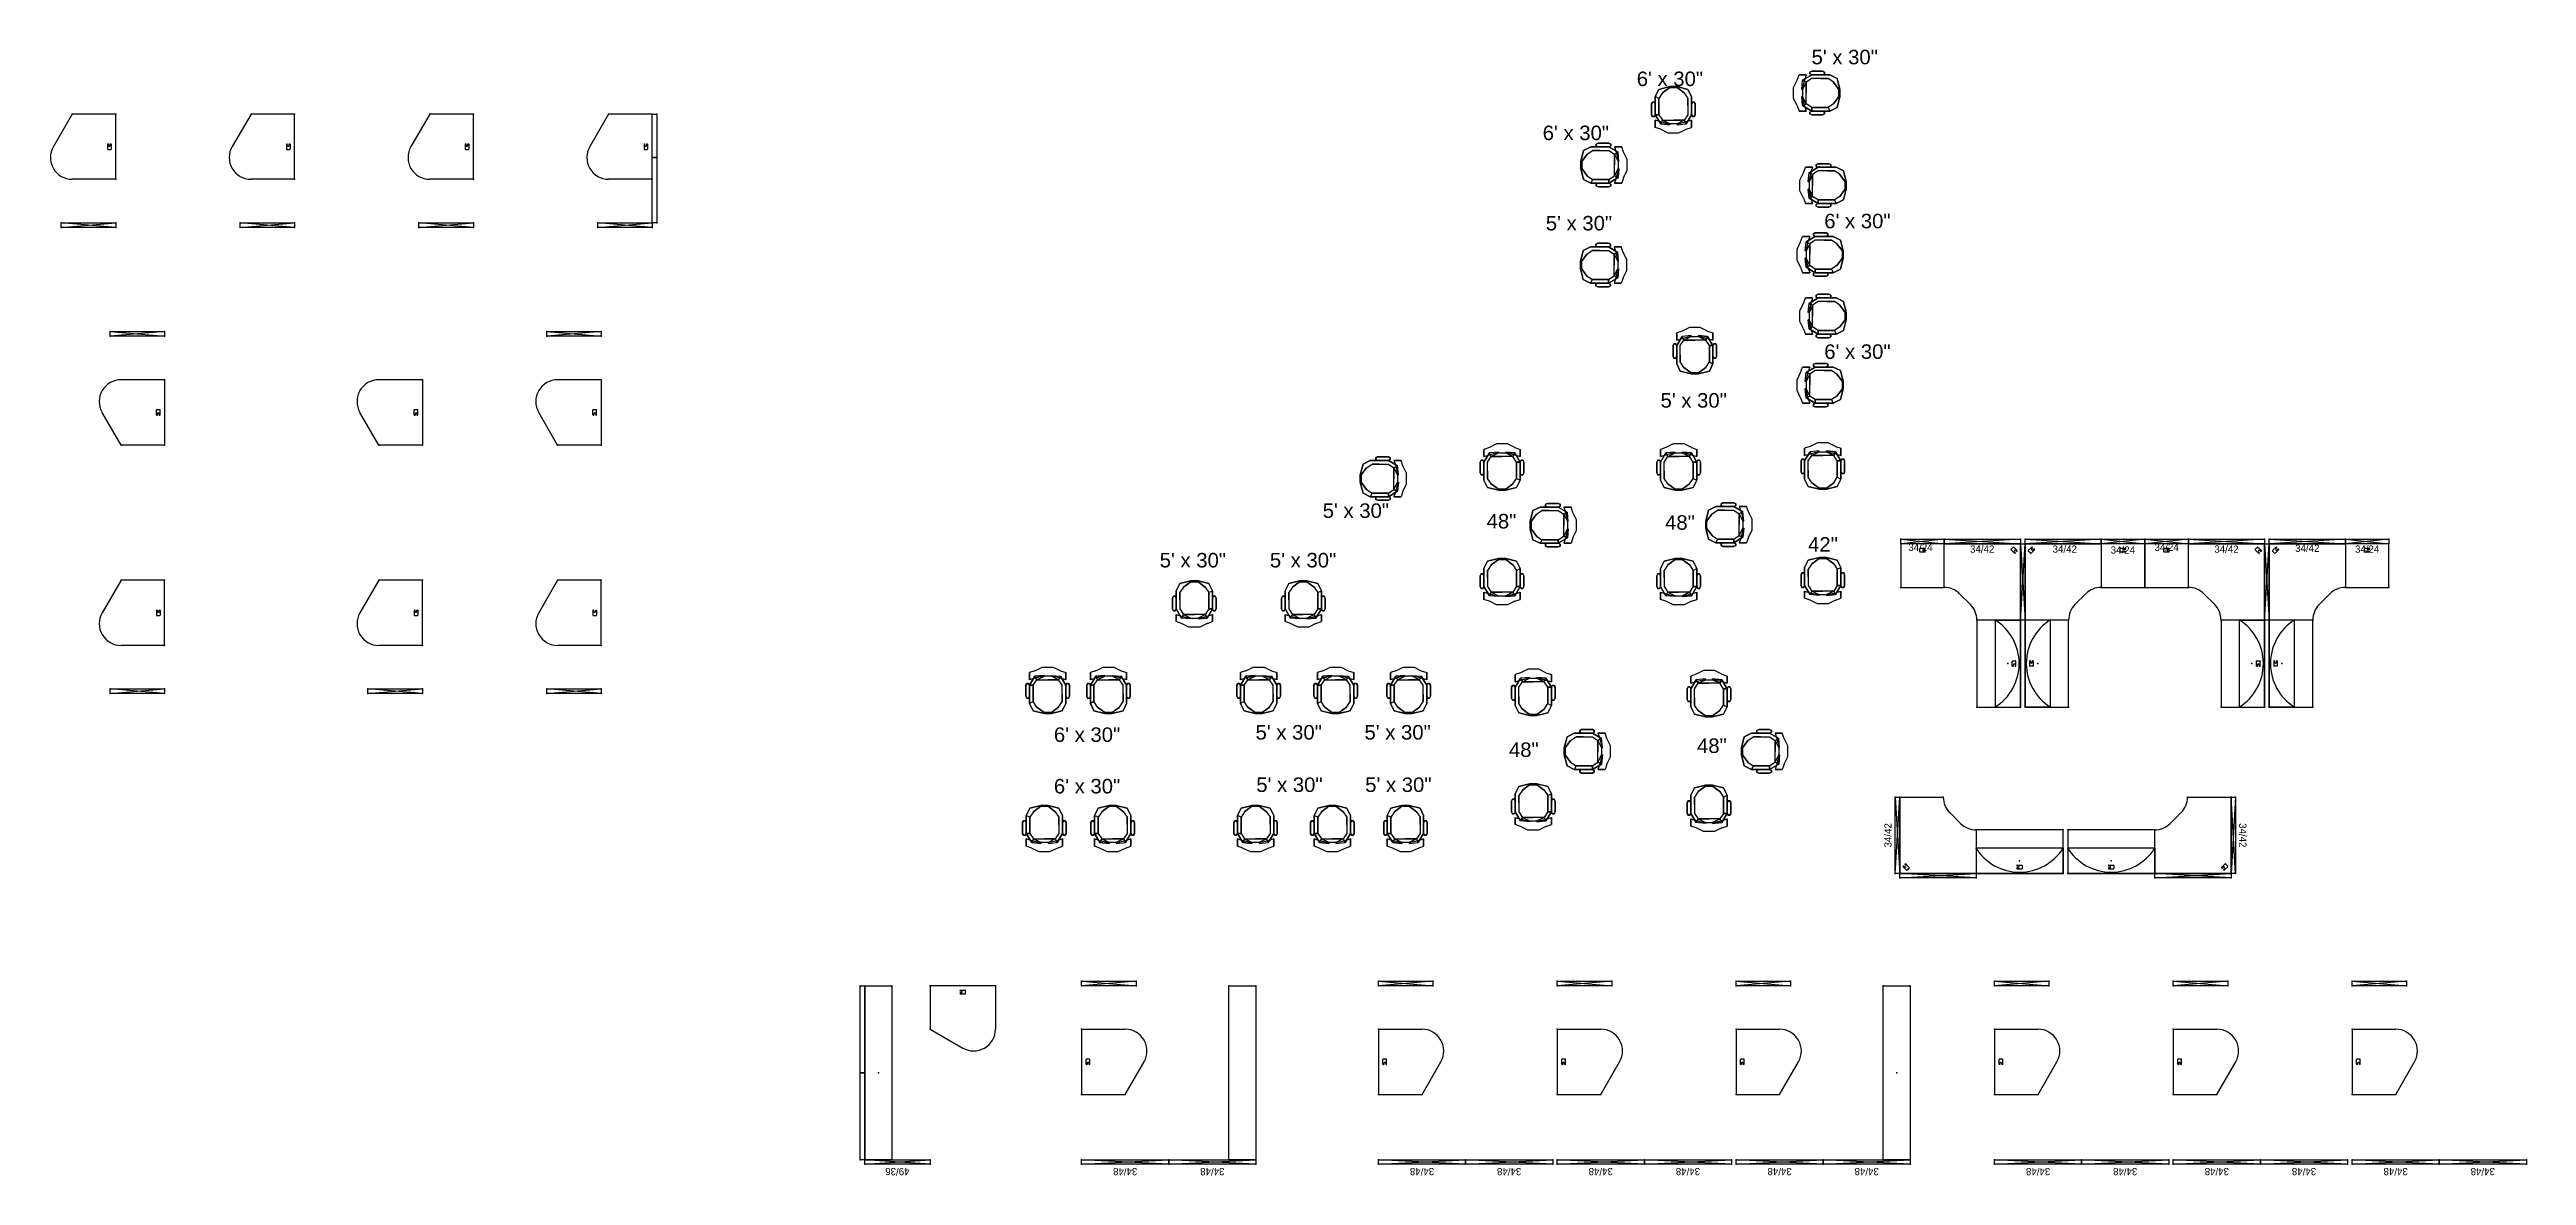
# Model space of a CAD drawing. Header units: inches. Extents: x -134 to 2876, y -310 to 946.
# Drawn here: x 98 to 1462, y 2 to 623 of the extents above; entities that cross this region are included whole.
import ezdxf
from ezdxf.enums import TextEntityAlignment as Align

# ---------------------------------------------------------------- set-up
doc = ezdxf.new("R2010")
doc.units = ezdxf.units.IN
doc.header["$LTSCALE"] = 96
doc.header["$MEASUREMENT"] = 0
for name, color, linetype in [('A-Furn', 43, 'Continuous'), ('A-FURN-3-UPH', 6, 'Continuous'), ('AFUFU-2D-SV', 6, 'Continuous'), ('AFUFU-2D-WS', 1, 'Continuous'), ('AFUPA-2D-34', 3, 'Continuous'), ('AFUPA-2D-34-TX', 3, 'Continuous'), ('AFUPA-2D-49', 3, 'Continuous'), ('AFUPA-2D-49-TX', 3, 'Continuous'), ('AFUPA-2D-64', 3, 'Continuous')]:
    doc.layers.add(name, color=color, linetype=linetype)
doc.styles.add('OTJ_Title1', font='arialbd.ttf')

msp = doc.modelspace()

# ---------------------------------------------------------------- texts
at = {"layer": 'DefPoints', "char_height": 8, "attachment_point": 1, "style": 'OTJ_Title1'}
for s, insert in [('{\\fArial|b0|i0|c0|p34;5\' x 30"}', (1068.3, 622.8)), ('{\\fArial|b0|i0|c0|p34;6\' x 30"}', (972, 610.8)), ('{\\fArial|b0|i0|c0|p34;6\' x 30"}', (920.2, 581)), ('{\\fArial|b0|i0|c0|p34;6\' x 30"}', (1075.3, 532.4)), ('{\\fArial|b0|i0|c0|p34;5\' x 30"}', (921.9, 531.2, 4.1)), ('{\\fArial|b0|i0|c0|p34;6\' x 30"}', (1075.3, 460.4)), ('{\\fArial|b0|i0|c0|p34;5\' x 30"}', (985.1, 433.5)), ('{\\fArial|b0|i0|c0|p34;5\' x 30"}', (799, 372.7)), ('{\\fArial|b0|i0|c0|p34;48"}', (889.3, 366.9)), ('{\\fArial|b0|i0|c0|p34;48"}', (987.6, 366.2)), ('{\\fArial|b0|i0|c0|p34;5\' x 30"}', (709.2, 345.4)), ('{\\fArial|b0|i0|c0|p34;5\' x 30"}', (769.9, 345.4)), ('{\\fArial|b0|i0|c0|p34;42"}', (1066.4, 354.1, -0.6)), ('{\\fArial|b0|i0|c0|p34;6\' x 30"}', (650.9, 249.2)), ('{\\fArial|b0|i0|c0|p34;5\' x 30"}', (762, 250.5)), ('{\\fArial|b0|i0|c0|p34;5\' x 30"}', (822, 250.5)), ('{\\fArial|b0|i0|c0|p34;48"}', (901.6, 240.9)), ('{\\fArial|b0|i0|c0|p34;48"}', (1005.2, 243.1)), ('{\\fArial|b0|i0|c0|p34;6\' x 30"}', (650.9, 220.8)), ('{\\fArial|b0|i0|c0|p34;5\' x 30"}', (762.4, 221.6)), ('{\\fArial|b0|i0|c0|p34;5\' x 30"}', (822.4, 221.6))]:
    msp.add_mtext_dynamic_manual_height_columns(s, width=59.929, gutter_width=1.88, heights=[0], dxfattribs=dict(at, insert=insert))

# ---------------------------------------------------------------- blocks, each defined once
blk = doc.blocks.new('P_R3B0TFF3448')
at = {"layer": 'AFUPA-2D-34'}
for p, q in [((48, 2.5), (0, 0)), ((0, 2.5), (48, 0)), ((0, 2.5), (48, 2.5)), ((0, 0), (0, 2.5)), ((48, 2.5), (48, 0)), ((48, 0), (0, 0))]:
    blk.add_line(p, q, dxfattribs=at)
for p in [(0, 2.5), (48, 2.5), (0, 0), (48, 0)]:
    blk.add_point(p, dxfattribs=at)
at = {"layer": 'AFUPA-2D-34-TX', "flags": 1}
for tag in ['CAPPN', 'CAPMG', 'CAPMC', 'CAPQT', 'CAPDH', 'CAPGC']:
    blk.add_attdef(tag, (0, 0), '', height=0.001, dxfattribs=at)
at = {"layer": 'AFUPA-2D-34-TX'}
blk.add_attdef('CAPTG', text='', height=4, dxfattribs=at).set_placement((24, 4.5), align=Align.CENTER)
blk = doc.blocks.new('P_R3B0TFF6430')
at = {"layer": 'AFUPA-2D-64'}
for p, q in [((0, 2.5), (30, 2.5)), ((0, 2.5), (30, 0)), ((30, 2.5), (0, 0)), ((0, 0), (0, 2.5)), ((30, 2.5), (30, 0)), ((30, 0), (0, 0))]:
    blk.add_line(p, q, dxfattribs=at)
for p in [(0, 2.5), (30, 2.5), (0, 0), (30, 0)]:
    blk.add_point(p, dxfattribs=at)
blk = doc.blocks.new('P_RWEA3626F')
at = {"layer": 'AFUFU-2D-WS'}
for p, q in [((36, 0), (0, 0)), ((0, 0), (0, -24)), ((36, 0), (36, -24)), ((16.5, -3), (16.5, -2.65)), ((17.25, -3), (16.5, -3)), ((17.25, -4), (16.5, -4)), ((16.5, -4.35), (16.5, -4)), ((16.65, -2.5), (19.35, -2.5)), ((16.65, -4.5), (19.35, -4.5)), ((19.5, -4.35), (19.5, -2.65)), ((0, -24), (18, -34.39))]:
    blk.add_line(p, q, dxfattribs=at)
for centre, radius, start, end in [((16.65, -2.65), 0.15, 90, 180), ((16.65, -4.35), 0.15, 180, 270), ((17.25, -3.5), 0.5, 270, 90), ((19.35, -2.65), 0.15, 0, 90), ((19.35, -4.35), 0.15, 270, 0), ((24, -24), 12, 240, 0)]:
    blk.add_arc(centre, radius, start, end, dxfattribs=at)
for p in [(0, 0), (36, 0), (0, -24)]:
    blk.add_point(p, dxfattribs=at)
blk = doc.blocks.new('P_R3B0TFF4936')
at = {"layer": 'AFUPA-2D-49'}
for p, q in [((0, 2.5), (36, 2.5)), ((0, 2.5), (36, 0)), ((36, 2.5), (0, 0)), ((0, 0), (0, 2.5)), ((36, 0), (0, 0)), ((36, 2.5), (36, 0))]:
    blk.add_line(p, q, dxfattribs=at)
for p in [(0, 2.5), (0, 0), (36, 2.5), (36, 0)]:
    blk.add_point(p, dxfattribs=at)
at = {"layer": 'AFUPA-2D-49-TX', "flags": 1}
for tag in ['CAPPN', 'CAPMG', 'CAPMC', 'CAPQT', 'CAPDH', 'CAPGC']:
    blk.add_attdef(tag, (0, 0), '', height=0.001, dxfattribs=at)
at = {"layer": 'AFUPA-2D-49-TX'}
blk.add_attdef('CAPTG', text='', height=4, dxfattribs=at).set_placement((18, 4.5), align=Align.CENTER)
blk = doc.blocks.new('P_RWEA3662F')
at = {"layer": 'AFUFU-2D-WS'}
for p, q in [((-36, 0), (0, 0)), ((-36, 0), (-36, -24)), ((0, 0), (0, -24)), ((-19.5, -4.35), (-19.5, -2.65)), ((-16.65, -2.5), (-19.35, -2.5)), ((-16.65, -4.5), (-19.35, -4.5)), ((-17.25, -3), (-16.5, -3)), ((-17.25, -4), (-16.5, -4)), ((-16.5, -3), (-16.5, -2.65)), ((-16.5, -4.35), (-16.5, -4)), ((0, -24), (-18, -34.39))]:
    blk.add_line(p, q, dxfattribs=at)
for centre, radius, start, end in [((-19.35, -2.65), 0.15, 90, 180), ((-19.35, -4.35), 0.15, 180, 270), ((-17.25, -3.5), 0.5, 90, 270), ((-16.65, -2.65), 0.15, 0, 90), ((-16.65, -4.35), 0.15, 270, 0), ((-24, -24), 12, 180, 300)]:
    blk.add_arc(centre, radius, start, end, dxfattribs=at)
for p in [(-36, 0), (0, 0), (0, -24)]:
    blk.add_point(p, dxfattribs=at)
blk = doc.blocks.new('P_R3B0TFF6442')
at = {"layer": 'AFUPA-2D-64'}
for p, q in [((42, 2.5), (0, 0)), ((0, 2.5), (42, 0)), ((0, 2.5), (42, 2.5)), ((0, 0), (0, 2.5)), ((42, 2.5), (42, 0)), ((42, 0), (0, 0))]:
    blk.add_line(p, q, dxfattribs=at)
for p in [(0, 2.5), (42, 2.5), (0, 0), (42, 0)]:
    blk.add_point(p, dxfattribs=at)
blk = doc.blocks.new('P_R3B0TFF3442')
at = {"layer": 'AFUPA-2D-34'}
for p, q in [((42, 2.5), (0, 0)), ((0, 2.5), (42, 0)), ((0, 2.5), (42, 2.5)), ((0, 0), (0, 2.5)), ((42, 2.5), (42, 0)), ((42, 0), (0, 0))]:
    blk.add_line(p, q, dxfattribs=at)
for p in [(0, 2.5), (42, 2.5), (0, 0), (42, 0)]:
    blk.add_point(p, dxfattribs=at)
at = {"layer": 'AFUPA-2D-34-TX', "flags": 1}
for tag in ['CAPPN', 'CAPMG', 'CAPMC', 'CAPQT', 'CAPDH', 'CAPGC']:
    blk.add_attdef(tag, (0, 0), '', height=0.001, dxfattribs=at)
at = {"layer": 'AFUPA-2D-34-TX'}
blk.add_attdef('CAPTG', text='', height=4, dxfattribs=at).set_placement((21, 4.5), align=Align.CENTER)
blk = doc.blocks.new('P_R3B0TFF3424')
at = {"layer": 'AFUPA-2D-34'}
for p, q in [((0, 2.5), (24, 2.5)), ((0, 2.5), (24, 0)), ((24, 2.5), (0, 0)), ((0, 0), (0, 2.5)), ((24, 2.5), (24, 0)), ((24, 0), (0, 0))]:
    blk.add_line(p, q, dxfattribs=at)
for p in [(0, 2.5), (24, 2.5), (0, 0), (24, 0)]:
    blk.add_point(p, dxfattribs=at)
at = {"layer": 'AFUPA-2D-34-TX', "flags": 1}
for tag in ['CAPPN', 'CAPMG', 'CAPMC', 'CAPQT', 'CAPDH', 'CAPGC']:
    blk.add_attdef(tag, (0, 0), '', height=0.001, dxfattribs=at)
at = {"layer": 'AFUPA-2D-34-TX'}
blk.add_attdef('CAPTG', text='', height=4, dxfattribs=at).set_placement((12, 4.5), align=Align.CENTER)
blk = doc.blocks.new('P_RCA424222F')
at = {"layer": 'AFUFU-2D-WS'}
for p, q in [((0, 0), (42, 0)), ((0, -42), (0, 0)), ((42, 0), (42, -24)), ((3.7, -1.8), (1.8, -3.7)), ((3, -5.2), (1.8, -4)), ((5.2, -3.3), (3.3, -5.2)), ((3.7, -2.6), (4.2, -2.1)), ((4.2, -2.1), (4, -1.8)), ((4.4, -3.3), (4.9, -2.8)), ((5.2, -3), (4.9, -2.8)), ((33.5, -27.5), (27.5, -33.5)), ((24, -42), (0, -42))]:
    blk.add_line(p, q, dxfattribs=at)
for centre, radius, start, end in [((1.9, -3.9), 0.15, 135, 225), ((3.1, -5.1), 0.15, 225, 315), ((4, -3), 0.5, 135, 315), ((3.9, -1.9), 0.15, 45, 135), ((5.1, -3.1), 0.15, 315, 45), ((42, -36), 12, 90, 135), ((36, -42), 12, 135, 180)]:
    blk.add_arc(centre, radius, start, end, dxfattribs=at)
for p in [(0, 0), (42, 0), (42, -24), (0, -42), (24, -42)]:
    blk.add_point(p, dxfattribs=at)
blk = doc.blocks.new('P_RSA482F')
at = {"layer": 'AFUFU-2D-WS'}
for p, q in [((48, 0), (0, 0)), ((0, 0), (0, -24)), ((48, -24), (48, 0)), ((22.5, -4.35), (22.5, -2.65)), ((25.35, -2.5), (22.65, -2.5)), ((25.35, -4.5), (22.65, -4.5)), ((24.75, -3), (25.5, -3)), ((24.75, -4), (25.5, -4)), ((25.5, -3), (25.5, -2.65)), ((25.5, -4.35), (25.5, -4)), ((0, -24), (48, -24))]:
    blk.add_line(p, q, dxfattribs=at)
for centre, radius, start, end in [((22.65, -2.65), 0.15, 90, 180), ((22.65, -4.35), 0.15, 180, 270), ((24.75, -3.5), 0.5, 90, 270), ((25.35, -2.65), 0.15, 0, 90), ((25.35, -4.35), 0.15, 270, 0)]:
    blk.add_arc(centre, radius, start, end, dxfattribs=at)
for p in [(0, 0), (48, 0), (0, -24), (48, -24)]:
    blk.add_point(p, dxfattribs=at)
blk = doc.blocks.new('P_RSA242F')
at = {"layer": 'AFUFU-2D-WS'}
for p, q in [((24, 0), (0, 0)), ((0, 0), (0, -24)), ((24, -24), (24, 0)), ((10.5, -4.35), (10.5, -2.65)), ((13.35, -2.5), (10.65, -2.5)), ((13.35, -4.5), (10.65, -4.5)), ((12.75, -3), (13.5, -3)), ((12.75, -4), (13.5, -4)), ((13.5, -3), (13.5, -2.65)), ((13.5, -4.35), (13.5, -4)), ((0, -24), (24, -24))]:
    blk.add_line(p, q, dxfattribs=at)
for centre, radius, start, end in [((10.65, -2.65), 0.15, 90, 180), ((10.65, -4.35), 0.15, 180, 270), ((12.75, -3.5), 0.5, 90, 270), ((13.35, -2.65), 0.15, 0, 90), ((13.35, -4.35), 0.15, 270, 0)]:
    blk.add_arc(centre, radius, start, end, dxfattribs=at)
for p in [(0, 0), (24, 0), (0, -24), (24, -24)]:
    blk.add_point(p, dxfattribs=at)
blk = doc.blocks.new('P_RO3-N48')
at = {"layer": 'AFUFU-2D-SV'}
for p, q in [((0, 0), (48, 0)), ((0, -14), (0, 0)), ((48, -14), (48, 0)), ((0, -14), (48, -14))]:
    blk.add_line(p, q, dxfattribs=at)
blk.add_arc((24, -29.1), 28.4, 32.1953, 147.8047, dxfattribs=at)
for p in [(0, 0), (48, 0), (24, -7), (0, -14), (48, -14)]:
    blk.add_point(p, dxfattribs=at)
blk = doc.blocks.new('dwtwy')
at = {"layer": 'A-FURN-3-UPH', "linetype": 'Continuous'}
for points, invisible_edges in [([(759.3, 245.1, 7), (761.3, 249.1, 6.8), (763.3, 247.1, 5.8), (761.3, 244.1, 5.5)], 14), ([(763.3, 247.1, 8.5), (761.3, 244.1, 9.2), (759.3, 245.1, 7.8), (761.3, 249.1, 7.5)], 10), ([(767.3, 250.6, 7), (761.3, 249.1, 6.8), (763.3, 247.1, 5.8), (767.3, 250.1, 6)], 6), ([(767.3, 250.6, 7), (767.3, 250.6, 7.8), (761.3, 249.1, 7.5), (761.3, 249.1, 6.8)], 1), ([(767.3, 250.1, 8.8), (763.3, 247.1, 8.5), (761.3, 249.1, 7.5), (767.3, 250.6, 7.8)], 10), ([(769.3, 244.1, 8.2), (769.3, 247.1, 8.5), (763.3, 247.1, 8.5), (761.3, 244.1, 9.2)], 11), ([(763.3, 247.1, 8.5), (767.3, 250.1, 8.8), (771.3, 250.1, 8.8), (775.3, 247.1, 8.5)], 8), ([(763.3, 247.1, 5.8), (767.3, 250.1, 6), (767.3, 248.1, 6), (763.3, 247.1, 5.8)], 7), ([(771.3, 250.6, 7), (771.3, 250.6, 7.8), (767.3, 250.6, 7.8), (767.3, 250.6, 7)], 5), ([(771.3, 250.6, 7.8), (767.3, 250.6, 7.8), (767.3, 250.1, 8.8), (771.3, 250.1, 8.8)], 10), ([(767.3, 250.1, 6), (767.3, 248.1, 6), (771.3, 248.1, 6), (771.3, 250.1, 6)], 7), ([(769.3, 244.1, 8.2), (769.3, 247.1, 8.5), (775.3, 247.1, 8.5), (777.3, 244.1, 9.2)], 11), ([(777.3, 249.1, 6.8), (777.3, 249.1, 7.5), (771.3, 250.6, 7.8), (771.3, 250.6, 7)], 5), ([(771.3, 250.6, 7.8), (777.3, 249.1, 7.5), (775.3, 247.1, 8.5), (771.3, 250.1, 8.8)], 10), ([(771.3, 250.1, 6), (775.3, 247.1, 5.8), (771.3, 248.1, 6), (771.3, 250.1, 6)], 6), ([(775.3, 247.1, 5.8), (777.3, 244.1, 5.5), (775.3, 240.1, 5), (771.3, 248.1, 6)], 14), ([(775.3, 247.1, 5.8), (777.3, 244.1, 5.5), (779.3, 245.1, 7), (777.3, 249.1, 6.8)], 8), ([(775.3, 247.1, 8.5), (777.3, 244.1, 9.2), (779.3, 245.1, 7.8), (777.3, 249.1, 7.5)], 10), ([(779.3, 245.1, 7.8), (779.3, 245.1, 7), (777.3, 249.1, 6.8), (777.3, 249.1, 7.5)], 5), ([(759.3, 241.1, 11.5), (758.8, 242.1, 11.5), (757.8, 242.1, 11.5), (757.3, 241.1, 11.5)], 8), ([(759.3, 241.1, 12.5), (758.8, 242.1, 12.5), (757.8, 242.1, 12.5), (757.3, 241.1, 12.5)], 8), ([(759.3, 235.1, 11.5), (757.3, 235.1, 11.5), (757.3, 241.1, 11.5), (759.3, 241.1, 11.5)], 5), ([(759.3, 235.1, 12.5), (757.3, 235.1, 12.5), (757.3, 241.1, 12.5), (759.3, 241.1, 12.5)], 5), ([(757.3, 235.1, 11.5), (757.8, 234.1, 11.5), (758.8, 234.1, 11.5), (759.3, 235.1, 11.5)], 8), ([(757.3, 235.1, 12.5), (757.8, 234.1, 12.5), (758.8, 234.1, 12.5), (759.3, 235.1, 12.5)], 8), ([(759.3, 240.1, 6.5), (761.3, 240.1, 5), (761.3, 244.1, 5.5), (759.3, 245.1, 7)], 7), ([(761.3, 244.1, 9.2), (761.3, 240.1, 8.8), (759.3, 240.1, 7.2), (759.3, 245.1, 7.8)], 10), ([(761.3, 240.1, 8.8), (761.3, 235.1, 7.8), (759.3, 235.1, 6.2), (759.3, 240.1, 7.2)], 10), ([(759.3, 235.1, 5.5), (759.3, 240.1, 6.5), (761.3, 240.1, 5), (761.3, 235.1, 4)], 14), ([(761.3, 235.1, 7.8), (763.3, 232.1, 7.2), (762.3, 230.1, 5.8), (759.3, 235.1, 6.2)], 8), ([(762.3, 230.1, 5), (763.3, 232.1, 3.5), (761.3, 235.1, 4), (759.3, 235.1, 5.5)], 7), ([(762.3, 231.1, 9.5), (759.3, 232.1, 9.5), (762.3, 231.1, 6.5), (762.3, 231.1, 9.5)], 5), ([(762.3, 231.1, 9.5), (759.3, 232.1, 9.5), (759.3, 231.1, 15.5), (762.3, 230.1, 15.5)], 13), ([(761.3, 240.1, 5), (763.3, 240.1, 5), (761.3, 244.1, 5.5), (761.3, 240.1, 5)], 7), ([(761.3, 240.1, 8.8), (761.3, 244.1, 9.2), (769.3, 244.1, 8.2), (769.3, 240.1, 7.8)], 14), ([(769.3, 235.1, 6.8), (769.3, 240.1, 7.8), (761.3, 240.1, 8.8), (761.3, 235.1, 7.8)], 11), ([(763.3, 232.1, 3.5), (761.3, 235.1, 4), (763.3, 235.1, 4), (763.3, 232.1, 3.5)], 7), ([(769.3, 232.1, 7.2), (769.3, 235.1, 6.8), (761.3, 235.1, 7.8), (763.3, 232.1, 7.2)], 3), ([(769.3, 240.1, 7.8), (769.3, 244.1, 8.2), (777.3, 244.1, 9.2), (777.3, 240.1, 8.8)], 11), ([(769.3, 235.1, 6.8), (769.3, 240.1, 7.8), (777.3, 240.1, 8.8), (777.3, 235.1, 7.8)], 11), ([(769.3, 232.1, 7.2), (769.3, 235.1, 6.8), (777.3, 235.1, 7.8), (775.3, 232.1, 7.2)], 3), ([(776.3, 230.1, 5), (775.3, 232.1, 3.5), (771.3, 230.1, 3), (771.3, 229.6, 4.5)], 2), ([(777.3, 244.1, 5.5), (775.3, 240.1, 5), (777.3, 240.1, 5), (777.3, 244.1, 5.5)], 3), ([(777.3, 240.1, 5), (775.3, 240.1, 5), (775.3, 235.1, 4), (777.3, 235.1, 4)], 7), ([(775.3, 232.1, 7.2), (776.3, 230.1, 5.8), (779.3, 235.1, 6.2), (777.3, 235.1, 7.8)], 4), ([(777.3, 235.1, 4), (775.3, 232.1, 3.5), (775.3, 235.1, 4), (777.3, 235.1, 4)], 6), ([(779.3, 235.1, 6.2), (779.3, 235.1, 5.5), (776.3, 230.1, 5), (776.3, 230.1, 5.8)], 1), ([(779.3, 232.1, 9.5), (776.3, 231.1, 9.5), (776.3, 231.1, 6.5), (779.3, 232.1, 9.5)], 3), ([(779.3, 231.1, 15.5), (776.3, 230.1, 15.5), (776.3, 231.1, 9.5), (779.3, 232.1, 9.5)], 7), ([(779.3, 245.1, 7), (779.3, 240.1, 6.5), (777.3, 240.1, 5), (777.3, 244.1, 5.5)], 2), ([(779.3, 240.1, 7.2), (779.3, 245.1, 7.8), (777.3, 244.1, 9.2), (777.3, 240.1, 8.8)], 10), ([(777.3, 235.1, 7.8), (777.3, 240.1, 8.8), (779.3, 240.1, 7.2), (779.3, 235.1, 6.2)], 10), ([(779.3, 240.1, 6.5), (777.3, 240.1, 5), (777.3, 235.1, 4), (779.3, 235.1, 5.5)], 1), ([(779.3, 245.1, 7.8), (779.3, 245.1, 7), (779.3, 240.1, 6.5), (779.3, 240.1, 7.2)], 5), ([(781.3, 241.1, 12.5), (780.8, 242.1, 12.5), (779.8, 242.1, 12.5), (779.3, 241.1, 12.5)], 8), ([(781.3, 241.1, 11.5), (780.8, 242.1, 11.5), (779.8, 242.1, 11.5), (779.3, 241.1, 11.5)], 8), ([(781.3, 235.1, 11.5), (779.3, 235.1, 11.5), (779.3, 241.1, 11.5), (781.3, 241.1, 11.5)], 5), ([(781.3, 235.1, 12.5), (779.3, 235.1, 12.5), (779.3, 241.1, 12.5), (781.3, 241.1, 12.5)], 5), ([(779.3, 240.1, 7.2), (779.3, 240.1, 6.5), (779.3, 235.1, 5.5), (779.3, 235.1, 6.2)], 5), ([(779.3, 235.1, 11.5), (779.8, 234.1, 11.5), (780.8, 234.1, 11.5), (781.3, 235.1, 11.5)], 8), ([(779.3, 235.1, 12.5), (779.8, 234.1, 12.5), (780.8, 234.1, 12.5), (781.3, 235.1, 12.5)], 8), ([(762.3, 228.1, 9.5), (759.3, 229.1, 9.5), (759.3, 228.1, 15.5), (762.3, 227.1, 15.5)], 13), ([(759.3, 228.1, 15.5), (762.3, 227.1, 15.5), (762.3, 227.1, 20.5), (759.3, 228.1, 15.5)], 3), ([(766.3, 230.1, 9.5), (762.3, 231.1, 9.5), (762.3, 231.1, 6.5), (766.3, 230.1, 4.5)], 11), ([(766.3, 226.1, 20.5), (766.3, 225.1, 23.5), (762.3, 227.1, 20.5), (766.3, 226.1, 20.5)], 5), ([(772.3, 230.1, 9.5), (766.3, 230.1, 9.5), (766.3, 230.1, 4.5), (772.3, 230.1, 4.5)], 11), ([(772.3, 226.1, 20.5), (772.3, 225.1, 23.5), (766.3, 225.1, 23.5), (766.3, 226.1, 20.5)], 13), ([(776.3, 231.1, 9.5), (772.3, 230.1, 9.5), (772.3, 230.1, 4.5), (776.3, 231.1, 6.5)], 11), ([(776.3, 227.1, 20.5), (772.3, 225.1, 23.5), (772.3, 226.1, 20.5), (776.3, 227.1, 20.5)], 6), ([(779.3, 228.1, 15.5), (776.3, 227.1, 15.5), (776.3, 228.1, 9.5), (779.3, 229.1, 9.5)], 7), ([(779.3, 228.1, 15.5), (776.3, 227.1, 15.5), (776.3, 227.1, 20.5), (779.3, 228.1, 15.5)], 3)]:
    blk.add_3dface(points, dxfattribs=dict(at, invisible_edges=invisible_edges))
for points in [[(761.3, 249.1, 7.5), (761.3, 249.1, 6.8), (759.3, 245.1, 7), (759.3, 245.1, 7.8)], [(767.3, 250.6, 7), (771.3, 250.6, 7), (771.3, 250.1, 6), (767.3, 250.1, 6)], [(757.8, 242.1, 12.5), (757.8, 242.1, 11.5), (757.3, 241.1, 11.5), (757.3, 241.1, 12.5)], [(757.3, 241.1, 12.5), (757.3, 241.1, 11.5), (757.3, 235.1, 11.5), (757.3, 235.1, 12.5)], [(757.3, 235.1, 12.5), (757.8, 234.1, 12.5), (757.8, 234.1, 11.5), (757.3, 235.1, 11.5)], [(757.8, 242.1, 12.5), (758.8, 242.1, 12.5), (758.8, 242.1, 11.5), (757.8, 242.1, 11.5)], [(758.8, 234.1, 11.5), (757.8, 234.1, 11.5), (757.8, 234.1, 12.5), (758.8, 234.1, 12.5)], [(758.8, 242.1, 11.5), (759.3, 241.1, 11.5), (759.3, 241.1, 12.5), (758.8, 242.1, 12.5)], [(758.8, 234.1, 11.5), (758.8, 234.1, 12.5), (759.3, 235.1, 12.5), (759.3, 235.1, 11.5)], [(759.3, 245.1, 7.8), (759.3, 240.1, 7.2), (759.3, 240.1, 6.5), (759.3, 245.1, 7)], [(759.3, 241.1, 12.5), (759.3, 241.1, 11.5), (759.3, 235.1, 11.5), (759.3, 235.1, 12.5)], [(759.3, 240.1, 7.2), (759.3, 235.1, 6.2), (759.3, 235.1, 5.5), (759.3, 240.1, 6.5)], [(759.3, 235.1, 6.2), (762.3, 230.1, 5.8), (762.3, 230.1, 5), (759.3, 235.1, 5.5)], [(759.3, 228.1, 15.5), (759.3, 231.1, 15.5), (759.3, 232.1, 9.5), (759.3, 229.1, 9.5)], [(763.3, 232.1, 7.2), (767.3, 230.1, 6.8), (767.3, 229.6, 5.2), (762.3, 230.1, 5.8)], [(763.3, 232.1, 7.2), (767.3, 230.1, 6.8), (771.3, 230.1, 6.8), (775.3, 232.1, 7.2)], [(771.3, 230.1, 6.8), (771.3, 229.6, 5.2), (776.3, 230.1, 5.8), (775.3, 232.1, 7.2)], [(779.3, 235.1, 5.5), (777.3, 235.1, 4), (775.3, 232.1, 3.5), (776.3, 230.1, 5)], [(779.8, 242.1, 12.5), (779.8, 242.1, 11.5), (779.3, 241.1, 11.5), (779.3, 241.1, 12.5)], [(779.3, 235.1, 12.5), (779.3, 235.1, 11.5), (779.3, 241.1, 11.5), (779.3, 241.1, 12.5)], [(779.3, 235.1, 12.5), (779.8, 234.1, 12.5), (779.8, 234.1, 11.5), (779.3, 235.1, 11.5)], [(779.3, 229.1, 9.5), (779.3, 232.1, 9.5), (779.3, 231.1, 15.5), (779.3, 228.1, 15.5)], [(779.8, 242.1, 12.5), (780.8, 242.1, 12.5), (780.8, 242.1, 11.5), (779.8, 242.1, 11.5)], [(780.8, 234.1, 11.5), (779.8, 234.1, 11.5), (779.8, 234.1, 12.5), (780.8, 234.1, 12.5)], [(780.8, 242.1, 11.5), (781.3, 241.1, 11.5), (781.3, 241.1, 12.5), (780.8, 242.1, 12.5)], [(780.8, 234.1, 11.5), (780.8, 234.1, 12.5), (781.3, 235.1, 12.5), (781.3, 235.1, 11.5)], [(781.3, 241.1, 12.5), (781.3, 241.1, 11.5), (781.3, 235.1, 11.5), (781.3, 235.1, 12.5)], [(771.3, 229.6, 5.2), (771.3, 229.6, 4.5), (776.3, 230.1, 5), (776.3, 230.1, 5.8)]]:
    blk.add_3dface(points, dxfattribs=at)

# ---------------------------------------------------------------- linework, layer by layer
at = {"layer": 'A-FURN-3-UPH', "linetype": 'Continuous', "invisible_edges": 15}
for points in [[(761.3, 244.1, 5.5), (763.3, 240.1, 5), (767.3, 248.1, 6), (763.3, 247.1, 5.8)], [(761.3, 235.1, 4), (763.3, 235.1, 4), (763.3, 240.1, 5), (761.3, 240.1, 5)], [(766.3, 230.1, 9.5), (766.3, 229.1, 15.5), (762.3, 230.1, 15.5), (762.3, 231.1, 9.5)], [(762.3, 230.1, 15.5), (766.3, 229.1, 15.5), (766.3, 229.1, 20.5), (762.3, 230.1, 20.5)], [(766.3, 227.1, 9.5), (766.3, 226.1, 15.5), (762.3, 227.1, 15.5), (762.3, 228.1, 9.5)], [(762.3, 227.1, 15.5), (766.3, 226.1, 15.5), (766.3, 226.1, 20.5), (762.3, 227.1, 20.5)], [(772.3, 230.1, 9.5), (772.3, 229.1, 15.5), (766.3, 229.1, 15.5), (766.3, 230.1, 9.5)], [(766.3, 229.1, 20.5), (772.3, 229.1, 20.5), (772.3, 229.1, 15.5), (766.3, 229.1, 15.5)], [(772.3, 227.1, 9.5), (772.3, 226.1, 15.5), (766.3, 226.1, 15.5), (766.3, 227.1, 9.5)], [(766.3, 226.1, 20.5), (772.3, 226.1, 20.5), (772.3, 226.1, 15.5), (766.3, 226.1, 15.5)], [(772.3, 229.1, 15.5), (776.3, 230.1, 15.5), (776.3, 231.1, 9.5), (772.3, 230.1, 9.5)], [(772.3, 229.1, 15.5), (776.3, 230.1, 15.5), (776.3, 230.1, 20.5), (772.3, 229.1, 20.5)], [(772.3, 226.1, 15.5), (776.3, 227.1, 15.5), (776.3, 228.1, 9.5), (772.3, 227.1, 9.5)], [(772.3, 226.1, 15.5), (776.3, 227.1, 15.5), (776.3, 227.1, 20.5), (772.3, 226.1, 20.5)]]:
    msp.add_3dface(points, dxfattribs=at)
at = {"layer": 'AFUFU-2D-SV'}
for p, q in [((546.7, 10.8), (546.7, 106.8)), ((546.7, 106.8), (561.7, 106.8)), ((561.7, 106.8), (561.7, 10.8)), ((747.2, 10.8), (747.2, 106.8)), ((747.2, 106.8), (762.2, 106.8)), ((762.2, 106.8), (762.2, 10.8)), ((1107.7, 10.8), (1107.7, 106.8)), ((1107.7, 106.8), (1122.7, 106.8)), ((1122.7, 106.8), (1122.7, 10.8)), ((561.7, 10.8), (546.7, 10.8)), ((762.2, 10.8), (747.2, 10.8)), ((1122.7, 10.8), (1107.7, 10.8))]:
    msp.add_line(p, q, dxfattribs=at)
for p in [(546.7, 106.8), (561.7, 106.8), (747.2, 106.8), (762.2, 106.8), (1107.7, 106.8), (1122.7, 106.8), (554.2, 58.8), (1115.2, 58.8), (546.7, 10.8), (561.7, 10.8), (747.2, 10.8), (762.2, 10.8), (1107.7, 10.8), (1122.7, 10.8)]:
    msp.add_point(p, dxfattribs=at)
at = {"layer": 'AFUPA-2D-64'}
for p, q in [((429.6, 563.4), (429.6, 587.4)), ((429.6, 587.4), (432.1, 587.4)), ((432.1, 587.4), (432.1, 563.4)), ((432.1, 563.4), (429.6, 563.4)), ((429.6, 527.4), (429.6, 563.4)), ((429.6, 563.4), (432.1, 563.4)), ((432.1, 563.4), (432.1, 527.4)), ((432.1, 527.4), (429.6, 527.4)), ((544.2, 58.8), (544.2, 106.8)), ((544.2, 106.8), (546.7, 106.8)), ((546.7, 106.8), (546.7, 58.8)), ((546.7, 58.8), (544.2, 58.8)), ((544.2, 10.8), (544.2, 58.8)), ((544.2, 58.8), (546.7, 58.8)), ((546.7, 58.8), (546.7, 10.8)), ((546.7, 10.8), (544.2, 10.8))]:
    msp.add_line(p, q, dxfattribs=at)
for p in [(429.6, 587.4), (432.1, 587.4), (429.6, 563.4), (429.6, 563.4), (432.1, 563.4), (432.1, 563.4), (429.6, 527.4), (432.1, 527.4), (544.2, 106.8), (546.7, 106.8), (544.2, 58.8), (544.2, 58.8), (546.7, 58.8), (546.7, 58.8), (544.2, 10.8), (546.7, 10.8)]:
    msp.add_point(p, dxfattribs=at)

# ---------------------------------------------------------------- block references
at = {"layer": 'A-Furn', "xscale": -1}
for p in [(1761.5, 351.9, -8.9), (1415, -44.4, -8.9), (1452.6, -44.4, -8.9), (1531.3, -44.4, -8.9), (1573.6, -44.4, -8.9), (1613.9, -44.4, -8.9)]:
    msp.add_blockref('dwtwy', p, dxfattribs=at)
at = {"layer": 'A-Furn'}
for name, p, rotation in [('dwtwy', (833.3, 1368.3, -9.8), 270), ('P_RWEA3626F', (134.1, 587.4), 270), ('P_RWEA3626F', (232.6, 587.4), 270), ('P_RWEA3626F', (331.1, 587.4), 270), ('P_RWEA3626F', (429.6, 587.4), 270), ('dwtwy', (836.8, 1317.3, -8.9), 270), ('P_R3B0TFF6430', (134.1, 527.4), 180), ('P_R3B0TFF6430', (232.6, 527.4), 180), ('P_R3B0TFF6430', (331.1, 527.4), 180), ('P_R3B0TFF6430', (429.6, 527.4), 180), ('dwtwy', (835.2, 1279.2, -8.9), 270), ('dwtwy', (836.8, 1245.3, -8.9), 270), ('P_RWEA3662F', (161, 404.9), 270), ('P_RWEA3662F', (303, 404.9), 270), ('P_RWEA3662F', (401.5, 404.9), 270), ('dwtwy', (835.2, 1207.2, -8.9), 270), ('P_RCA424222F', (1183.4, 350.4), 270), ('P_R3B0TFF6442', (1185.9, 308.4), 90), ('P_RCA424222F', (1317.9, 350.4), 270), ('P_R3B0TFF6442', (1320.4, 308.4), 90), ('P_RWEA3626F', (161, 330.4), 270), ('P_RWEA3626F', (303, 330.4), 270), ('P_RWEA3626F', (401.5, 330.4), 270), ('P_RSA482F', (1183.4, 308.4), 270), ('P_RO3-N48', (1183.4, 308.4), 270), ('P_RSA482F', (1185.9, 260.4), 90), ('P_RO3-N48', (1185.9, 260.4), 90), ('P_RSA482F', (1317.9, 308.4), 270), ('P_RO3-N48', (1317.9, 308.4), 270), ('P_RSA482F', (1320.4, 260.4), 90), ('P_RO3-N48', (1320.4, 260.4), 90), ('dwtwy', (1416.8, 507.5, -8.9), 180), ('dwtwy', (1450.3, 507.5, -8.9), 180), ('dwtwy', (1533, 507.5, -8.9), 180), ('dwtwy', (1575.4, 507.5, -8.9), 180), ('dwtwy', (1615.6, 507.5, -8.9), 180), ('P_R3B0TFF6430', (161, 270.4), 180), ('P_R3B0TFF6430', (303, 270.4), 180), ('P_R3B0TFF6430', (401.5, 270.4), 180), ('P_RCA424222F', (1116.9, 168.7), 90), ('P_RCA424222F', (1299.4, 168.7), 180), ('P_RSA482F', (1206.9, 168.7), 180), ('P_RSA482F', (1257.4, 168.7), 180), ('P_RO3-N48', (1206.9, 168.7), 180), ('P_RO3-N48', (1257.4, 168.7), 180), ('P_R3B0TFF6442', (1158.9, 168.7), 180), ('P_R3B0TFF6442', (1299.4, 168.7), 180), ('P_RWEA3626F', (666.2, 46.8), 89.99999999999999), ('P_RWEA3626F', (829.7, 46.8), 89.99999999999999), ('P_RWEA3626F', (928.2, 46.8), 89.99999999999999), ('P_RWEA3626F', (1026.7, 46.8), 89.99999999999999), ('P_RWEA3626F', (1169.1, 46.8), 89.99999999999999), ('P_RWEA3626F', (1267.6, 46.8), 89.99999999999999), ('P_RWEA3626F', (1366.1, 46.8), 89.99999999999999)]:
    msp.add_blockref(name, p, dxfattribs=dict(at, rotation=rotation))
at = {"layer": 'A-Furn', "xscale": -1}
for p, rotation in [((1191.8, 1328.6, -8.8), 90), ((1191.6, 1273.4, -8.8), 90), ((234.7, 694.8, -4.8), 180), ((1070.3, 1155.7, -8.9), 90), ((128.5, 630.6, -8.9), 180), ((225.8, 630.6, -8.9), 180), ((305.2, 631.2, -8.9), 180), ((1163.9, 1130, -0.8), 90), ((1260.6, 1130.3, -0.8), 90), ((145.7, 506.4, -8.9), 180), ((242.5, 505.6, -8.9), 180), ((1182.7, 1005.3, -8.6), 90), ((1280.3, 1005.3, -8.6), 90)]:
    msp.add_blockref('dwtwy', p, dxfattribs=dict(at, rotation=rotation))
at = {"layer": 'A-Furn'}
for name, p in [('P_R3B0TFF6430', (131, 464.9)), ('P_R3B0TFF6430', (371.5, 464.9)), ('dwtwy', (128.5, 91.7, -8.9)), ('dwtwy', (225.8, 91.7, -8.9)), ('dwtwy', (305.2, 92.3, -8.9)), ('P_RSA242F', (1117.4, 350.4)), ('P_RCA424222F', (1185.9, 350.4)), ('P_RSA242F', (1227.9, 350.4)), ('P_RSA242F', (1251.9, 350.4)), ('P_RCA424222F', (1320.4, 350.4)), ('P_RSA242F', (1362.4, 350.4)), ('dwtwy', (-41, 79.4, -8.9)), ('dwtwy', (19, 79.4, -8.9)), ('dwtwy', (145.7, -32.5, -8.9)), ('dwtwy', (242.5, -33.3, -8.9)), ('P_R3B0TFF6430', (666.2, 106.8)), ('P_R3B0TFF6430', (829.7, 106.8)), ('P_R3B0TFF6430', (928.2, 106.8)), ('P_R3B0TFF6430', (1026.7, 106.8)), ('P_R3B0TFF6430', (1169.1, 106.8)), ('P_R3B0TFF6430', (1267.6, 106.8)), ('P_R3B0TFF6430', (1366.1, 106.8)), ('P_RWEA3626F', (582.7, 106.8))]:
    msp.add_blockref(name, p, dxfattribs=at)
ref = msp.add_blockref('P_R3B0TFF3424', (1117.4, 350.4), dxfattribs=at)
ref.add_attrib('CAPTG', '34/24', dxfattribs={"layer": 'AFUPA-2D-34-TX', "height": 4}).set_placement((1128.3, 346.5), align=Align.CENTER)
ref = msp.add_blockref('P_R3B0TFF3442', (1141.4, 350.4), dxfattribs=at)
ref.add_attrib('CAPTG', '34/42', dxfattribs={"layer": 'AFUPA-2D-34-TX', "height": 4}).set_placement((1162.3, 345.5), align=Align.CENTER)
ref = msp.add_blockref('P_R3B0TFF3442', (1185.9, 350.4), dxfattribs=at)
ref.add_attrib('CAPTG', '34/42', dxfattribs={"layer": 'AFUPA-2D-34-TX', "height": 4}).set_placement((1207.8, 345.5), align=Align.CENTER)
ref = msp.add_blockref('P_R3B0TFF3424', (1227.9, 350.4), dxfattribs=at)
ref.add_attrib('CAPTG', '34/24', dxfattribs={"layer": 'AFUPA-2D-34-TX', "height": 4}).set_placement((1239.8, 345), align=Align.CENTER)
ref = msp.add_blockref('P_R3B0TFF3424', (1251.9, 350.4), dxfattribs=at)
ref.add_attrib('CAPTG', '34/24', dxfattribs={"layer": 'AFUPA-2D-34-TX', "height": 4}).set_placement((1263.9, 346.5), align=Align.CENTER)
ref = msp.add_blockref('P_R3B0TFF3442', (1275.9, 350.4), dxfattribs=at)
ref.add_attrib('CAPTG', '34/42', dxfattribs={"layer": 'AFUPA-2D-34-TX', "height": 4}).set_placement((1296.9, 345.5), align=Align.CENTER)
ref = msp.add_blockref('P_R3B0TFF3442', (1320.4, 350.4), dxfattribs=at)
ref.add_attrib('CAPTG', '34/42', dxfattribs={"layer": 'AFUPA-2D-34-TX', "height": 4}).set_placement((1341.4, 346), align=Align.CENTER)
ref = msp.add_blockref('P_R3B0TFF3424', (1362.4, 350.4), dxfattribs=at)
ref.add_attrib('CAPTG', '34/24', dxfattribs={"layer": 'AFUPA-2D-34-TX', "height": 4}).set_placement((1374.4, 345.5), align=Align.CENTER)
for name, p, rotation, values in [('P_R3B0TFF3442', (1116.9, 168.7), 90, {'CAPTG': '34/42'}), ('P_R3B0TFF3442', (1299.4, 210.7), 270, {'CAPTG': '34/42'}), ('P_R3B0TFF4936', (582.7, 10.8), 180, {'CAPTG': '49/36'}), ('P_R3B0TFF3448', (714.2, 10.8), 180, {'CAPTG': '34/48'}), ('P_R3B0TFF3448', (762.2, 10.8), 180, {'CAPTG': '34/48'}), ('P_R3B0TFF3448', (877.7, 10.8), 180, {'CAPTG': '34/48'}), ('P_R3B0TFF3448', (925.7, 10.8), 180, {'CAPTG': '34/48'}), ('P_R3B0TFF3448', (976.2, 10.8), 180, {'CAPTG': '34/48'}), ('P_R3B0TFF3448', (1024.2, 10.8), 180, {'CAPTG': '34/48'}), ('P_R3B0TFF3448', (1074.7, 10.8), 180, {'CAPTG': '34/48'}), ('P_R3B0TFF3448', (1122.7, 10.8), 180, {'CAPTG': '34/48'}), ('P_R3B0TFF3448', (1217.1, 10.8), 180, {'CAPTG': '34/48'}), ('P_R3B0TFF3448', (1265.1, 10.8), 180, {'CAPTG': '34/48'}), ('P_R3B0TFF3448', (1315.6, 10.8), 180, {'CAPTG': '34/48'}), ('P_R3B0TFF3448', (1363.6, 10.8), 180, {'CAPTG': '34/48'}), ('P_R3B0TFF3448', (1414.1, 10.8), 180, {'CAPTG': '34/48'}), ('P_R3B0TFF3448', (1462.1, 10.8), 180, {'CAPTG': '34/48'})]:
    msp.add_blockref(name, p, dxfattribs=dict(at, rotation=rotation)).add_auto_attribs(values)

msp.set_redraw_order([(e.dxf.handle, doc.entitydb.next_handle()) for e in msp.query("TEXT MTEXT ATTDEF DIMENSION ARC_DIMENSION")])  # texts and dimensions are drawn at this point

doc.saveas('drawing.dxf')
